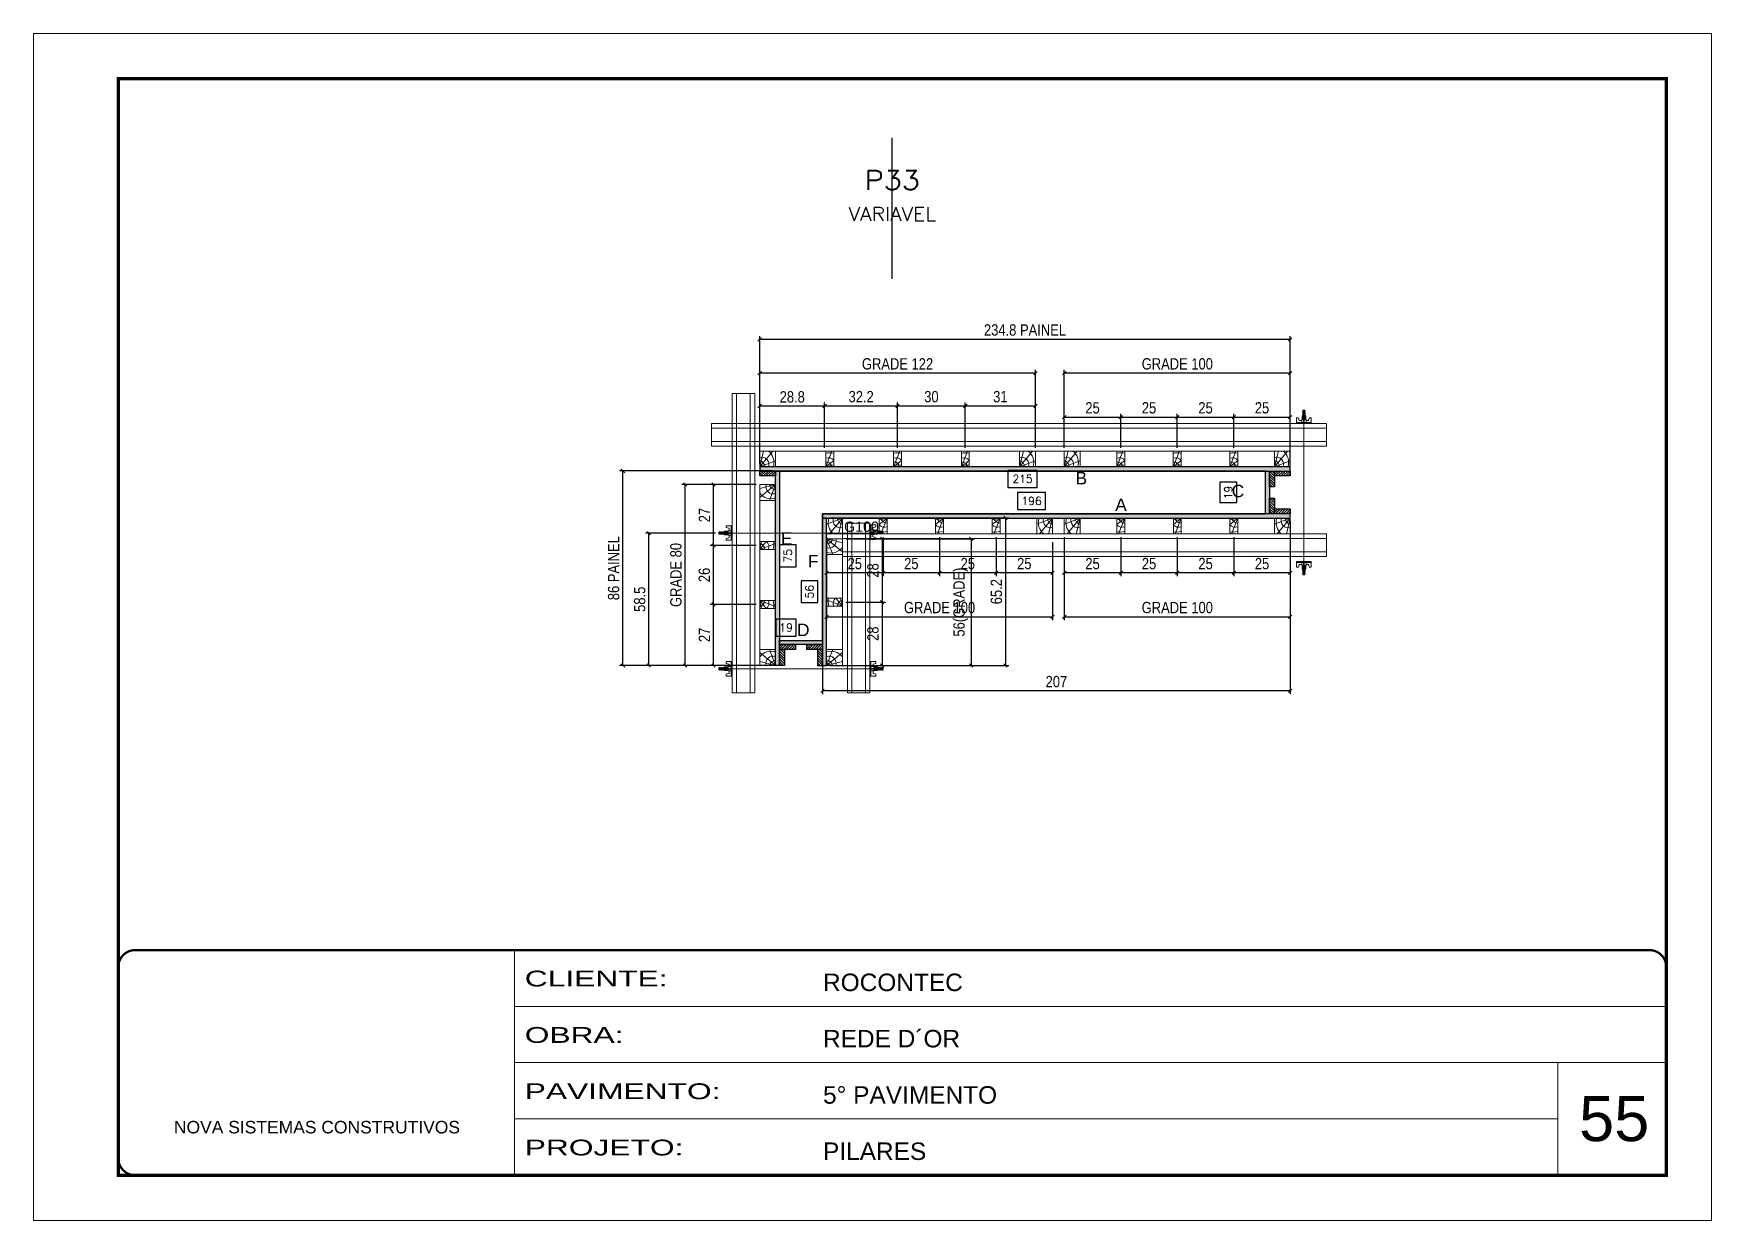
# Model space of a CAD drawing. Extents: x 28748 to 35002, y 14885 to 43501.
# Drawn here: x 31932 to 33417, y 27519 to 28569 of the extents above; entities that cross this region are included whole.
import ezdxf
from ezdxf.enums import TextEntityAlignment as Align

# ---------------------------------------------------------------- set-up
doc = ezdxf.new("R2010")
doc.units = 0
for name, pattern in [('CONTINUO', [0]), ('DASHED', [0.75, 0.5, -0.25]), ('HIDDEN', [0.375, 0.25, -0.125])]:
    doc.linetypes.add(name, pattern=pattern)
for name, color, linetype, lineweight in [('CARIMBO', 255, 'Continuous', 9), ('CONCRETO', 251, 'Continuous', 25), ('Folhas', 255, 'Continuous', 9), ('Hachura', 251, 'Continuous', 9), ('Madeira', 126, 'Continuous', 18), ('Perfil Metálico', 224, 'Continuous', 18), ('SARRAFO DE PRESSAO', 251, 'DASHED', 9), ('Texto Seção', 7, 'Continuous', 15)]:
    doc.layers.add(name, color=color, linetype=linetype, lineweight=lineweight)
for name, color, linetype in [('COTA', 241, 'Continuous'), ('MEIO_PONT', 93, 'Continuous'), ('Painéis', 200, 'Continuous'), ('SARRAFO', 251, 'Continuous'), ('Texto de Titulo', 7, 'Continuous'), ('Texto Qtd Sarr', 242, 'Continuous'), ('TEXTO_GERAL', 7, 'Continuous')]:
    doc.layers.add(name, color=color, linetype=linetype)
doc.styles.add('ARIAL', font='arial.ttf')
doc.styles.add('COTA TECNICA 2X', font='techl___.ttf', dxfattribs={"height": 10})
doc.styles.add('ROMANS', font='romans.shx')
doc.styles.add('SANSSERIF', font='sas_____.pfb')
doc.styles.add('Tecnologia', font='')
doc.styles.get('Tecnologia').set_extended_font_data('Forgotten Futurist')
doc.dimstyles.new('Cota Seção interna', dxfattribs={"dimtxt": 7, "dimasz": 6, "dimexe": 0.18, "dimexo": 2, "dimgap": -4, "dimtad": 3, "dimdec": 1, "dimlfac": 0.5, "dimzin": 12, "dimdsep": 46, "dimtxsty": 'ROMANS', "dimblk": 'ARCHTICK', "dimcen": 0.09, "dimse1": 1, "dimse2": 1, "dimsd1": 1, "dimsd2": 1, "dimclrd": 180, "dimclre": 5, "dimclrt": 1, "dimadec": 0, "dimazin": 3, "dimtfac": 1, "dimtdec": 1, "dimtofl": 0, "dimtmove": 0, "dimatfit": 3, "dimldrblk": 'ARCHTICK', "dimfxl": 1, "dimtolj": 1, "dimtzin": 0, "dimarcsym": 0})
doc.dimstyles.new('SECAO PILAR', dxfattribs={"dimtxt": 10, "dimasz": 3, "dimexe": 3, "dimexo": 3, "dimgap": 3, "dimtad": 1, "dimdec": 1, "dimlfac": 0.5, "dimzin": 12, "dimdsep": 46, "dimtxsty": 'COTA TECNICA 2X', "dimblk1": 'OBLIQUE', "dimblk2": 'OBLIQUE', "dimsah": 1, "dimcen": 0.9, "dimclrd": 256, "dimclre": 256, "dimclrt": 256, "dimadec": 1, "dimazin": 3, "dimtfac": 1, "dimtdec": 1, "dimtmove": 0, "dimatfit": 3, "dimfxl": 1, "dimtolj": 1, "dimtzin": 12, "dimarcsym": 0})

msp = doc.modelspace()

# ---------------------------------------------------------------- texts
at = {"layer": 'CARIMBO', "style": 'ARIAL'}
msp.add_text('55', height=40, dxfattribs=at).set_placement((33299.7, 27589.41))
at = {"layer": 'Texto Seção', "color": 0, "linetype": 'Continuous', "style": 'SANSSERIF'}
msp.add_text('G100', height=9, dxfattribs=at).set_placement((32649.24, 28133.02), align=Align.MIDDLE_LEFT)
at = {"layer": 'TEXTO_GERAL', "style": 'ARIAL'}
for s, p in [('B', (32859.16, 28175.93)), ('A', (32894.27, 28152.42)), ('C', (32997.78, 28164.59)), ('E', (32598.35, 28122.47)), ('F', (32621.87, 28102.47)), ('D', (32613.09, 28041.67))]:
    msp.add_text(s, height=11, dxfattribs=at).set_placement(p, align=Align.MIDDLE_CENTER)

# ---------------------------------------------------------------- blocks, each defined once
blk = doc.blocks.new('9999999999')
at = {"color": 30, "linetype": 'CONTINUO'}
for p, q in [((98564.6, 34230.2), (98564.6, 34429.4)), ((98564.6, 34379.6), (99584, 34379.6)), ((98564.6, 34329.8), (99488, 34329.8)), ((99584, 34329.8), (99488, 34329.8)), ((99488, 34329.8), (99488, 34230.2)), ((98564.6, 34280), (99488, 34280))]:
    blk.add_line(p, q, dxfattribs=at)
at = {"color": 30, "linetype": 'CONTINUO', "const_width": 2}
blk.add_lwpolyline([(99584, 34230.2), (99584, 34414.4, 0.414214), (99569, 34429.4), (98229, 34429.4, 0.414214), (98214, 34414.4), (98214, 34245.2, 0.414214), (98229, 34230.2), (99584, 34230.2)], format="xyb", dxfattribs=at)
at = {"layer": 'Folhas'}
blk.add_lwpolyline([(98139, 34190.2), (99624, 34190.2), (99624, 35240.2), (98139, 35240.2)], close=True, dxfattribs=at)
at = {"layer": 'Folhas', "color": 30, "const_width": 3}
blk.add_lwpolyline([(98214, 34230.2), (99584, 34230.2), (99584, 35200.2), (98214, 35200.2)], close=True, dxfattribs=at)
at = {"color": 7, "linetype": 'Continuous', "ltscale": 5, "style": 'ARIAL'}
for s, height, p in [('ROCONTEC', 15.48, (98837.7, 34393.1)), ('REDE D´OR', 15.48, (98837.7, 34343.3)), ('5° PAVIMENTO', 15.483, (98837.7, 34293.5)), ('NOVA SISTEMAS CONSTRUTIVOS', 11.059, (98263.2, 34267.2)), ('PILARES', 15.48, (98837.7, 34243.7))]:
    blk.add_text(s, height=height, dxfattribs=at).set_placement(p)
at = {"layer": 'Folhas', "color": 7, "style": 'Tecnologia', "width": 1.5}
for s, p in [('CLIENTE:', (98573.7, 34397.2)), ('OBRA:', (98573.7, 34347.3)), ('PAVIMENTO:', (98573.7, 34297.5)), ('PROJETO:', (98573.7, 34247.7))]:
    blk.add_text(s, height=14, dxfattribs=at).set_placement(p)
blk = doc.blocks.new('*D1179')
at = {"layer": 'COTA', "color": 180, "lineweight": -2, "transparency": 16777216}
for p, q in [((32996.7, 28172.3), (32981.7, 28172.3)), ((32981.7, 28172.3), (32981.7, 28154.3)), ((32996.7, 28154.3), (32996.7, 28172.3)), ((32981.7, 28154.3), (32996.7, 28154.3))]:
    blk.add_line(p, q, dxfattribs=at)
at = {"layer": 'Defpoints', "color": 0, "transparency": 16777216}
for p in [(33021.7, 28182.3), (33000.7, 28144.3), (33021.7, 28144.3)]:
    blk.add_point(p, dxfattribs=at)
at = {"layer": 'COTA', "color": 1, "transparency": 16777216, "insert": (32989.2, 28163.3), "char_height": 7, "attachment_point": 5, "rotation": 90, "style": 'ROMANS'}
blk.add_mtext('\\A1;19', dxfattribs=at)
blk = doc.blocks.new('_ArchTick')
at = {"color": 0, "linetype": 'ByBlock', "const_width": 0.15}
blk.add_lwpolyline([(-0.5, -0.5), (0.5, 0.5)], dxfattribs=at)
blk = doc.blocks.new('*D1180')
at = {"layer": 'COTA', "color": 180, "lineweight": -2, "transparency": 16777216}
for p, q in [((32606.8, 28051.3), (32588.8, 28051.3)), ((32588.8, 28051.3), (32588.8, 28036.3)), ((32606.8, 28036.3), (32606.8, 28051.3)), ((32588.8, 28036.3), (32606.8, 28036.3))]:
    blk.add_line(p, q, dxfattribs=at)
at = {"layer": 'Defpoints', "color": 0, "transparency": 16777216}
for p in [(32592.1, 28032.3), (32592.1, 28032.3), (32630.1, 28032.3)]:
    blk.add_point(p, dxfattribs=at)
at = {"layer": 'COTA', "color": 1, "transparency": 16777216, "insert": (32597.8, 28043.8), "char_height": 7, "attachment_point": 5, "style": 'ROMANS'}
blk.add_mtext('\\A1;19', dxfattribs=at)
blk = doc.blocks.new('*D2009')
at = {"layer": 'COTA', "color": 180, "lineweight": -2, "transparency": 16777216}
for p, q in [((32820.1, 28182.8), (32794.1, 28182.8)), ((32794.1, 28182.8), (32794.1, 28167.8)), ((32820.1, 28167.8), (32820.1, 28182.8)), ((32794.1, 28167.8), (32820.1, 28167.8))]:
    blk.add_line(p, q, dxfattribs=at)
at = {"layer": 'Defpoints', "color": 0, "transparency": 16777216}
for p in [(32592.1, 28182.3), (33022.1, 28182.3), (33022.1, 28163.8)]:
    blk.add_point(p, dxfattribs=at)
at = {"layer": 'COTA', "color": 1, "transparency": 16777216, "insert": (32807.1, 28175.3), "char_height": 7, "attachment_point": 5, "style": 'ROMANS'}
blk.add_mtext('\\A1;215', dxfattribs=at)
blk = doc.blocks.new('C')
at = {"layer": 'Hachura', "color": 0}
for p, q in [((0, 3.22), (0, -3.22)), ((0.45, 3.22), (0, 3.22)), ((0.46, 3.16), (0, 3.16)), ((0.46, 3.05), (0, 3.05)), ((0.46, 2.88), (0, 2.88)), ((0, 2.75), (0, -1.16)), ((0.46, 2.65), (0, 2.65)), ((0.46, 2.23), (0, 2.23)), ((0.46, 1.51), (0, 1.51)), ((0.39, 0.49), (0.17, 0.49)), ((0.45, -3.23), (0.45, 3.22)), ((0.45, 3.22), (2.58, 3.22)), ((1.74, 0.97), (0.45, 0.97)), ((1.45, 0.1), (0.45, 0.1)), ((1.35, 1.94), (1.35, 0.96)), ((2.58, 2.39), (1.47, 2.09)), ((1.74, -0.97), (1.74, 0.97)), ((1.74, 0.97), (1.74, 0.84)), ((1.74, 0.97), (1.74, 0.84)), ((1.74, 0.84), (3.35, 0.84)), ((3.35, 0.45), (1.74, 0.45)), ((2.58, 3.22), (2.58, 2.39)), ((3.32, 0.84), (3.32, -0.84)), ((3.35, 0.84), (3.35, -0.84)), ((3.68, 0.45), (3.35, 0.45)), ((3.84, -0.52), (3.35, 0.45)), ((3.35, 0.06), (3.67, -0.57)), ((3.68, 0.45), (4.16, -0.52)), ((3.72, 0.5), (4.25, -0.57)), ((4.37, -0.55), (3.83, 0.53)), ((4.15, 0.45), (3.93, 0.45)), ((4.42, -0.52), (3.93, 0.45)), ((4.15, 0.45), (4.26, 0.45)), ((4.26, 0.45), (4.74, -0.52)), ((4.3, 0.5), (4.83, -0.57)), ((4.95, -0.55), (4.41, 0.53)), ((4.51, 0.45), (4.84, 0.45)), ((5, -0.52), (4.51, 0.45)), ((4.84, 0.45), (5.32, -0.52)), ((4.88, 0.5), (5.41, -0.57)), ((5.53, -0.55), (4.99, 0.53)), ((5.58, -0.52), (5.09, 0.45)), ((5.42, 0.45), (5.09, 0.45)), ((5.58, -0.52), (5.09, 0.45)), ((5.42, 0.45), (5.74, -0.19)), ((5.46, 0.5), (5.74, -0.07)), ((5.74, 0.19), (5.57, 0.53)), ((5.74, 0.32), (5.68, 0.45)), ((5.68, 0.45), (5.74, 0.45)), ((5.74, 0.45), (5.9, 0.29)), ((5.74, 0.45), (5.74, -0.52)), ((5.9, -0.36), (5.9, 0.29)), ((0.45, 0), (0, 0)), ((0.46, -1.52), (0, -1.52)), ((0.46, -2.23), (0, -2.23)), ((0.46, -2.65), (0, -2.65)), ((0.46, -2.88), (0, -2.88)), ((0.46, -3.05), (0, -3.05)), ((0.46, -3.16), (0, -3.16)), ((0, -3.22), (2.57, -3.22)), ((0.08, -0.48), (0.29, -0.48)), ((0.29, -0.48), (0.4, -0.48)), ((0.45, 0), (0.45, -0.97)), ((0.45, -0.16), (1.45, -0.16)), ((0.45, -0.65), (0.45, -0.32)), ((0.45, -3.23), (0.45, -0.65)), ((0.45, -0.97), (1.74, -0.97)), ((1.35, -1.94), (1.35, -0.97)), ((2.58, -2.39), (1.47, -2.1)), ((3.35, -0.32), (1.74, -0.32)), ((3.35, -0.84), (1.74, -0.84)), ((2.58, -3.23), (2.58, -2.39)), ((3.35, -0.07), (3.58, -0.52)), ((3.35, -0.52), (3.58, -0.52)), ((3.84, -0.52), (4.16, -0.52)), ((4.42, -0.52), (4.74, -0.52)), ((4.63, -0.52), (4.74, -0.52)), ((5, -0.52), (5.32, -0.52)), ((5.58, -0.52), (5.74, -0.52)), ((5.74, -0.52), (5.9, -0.36)), ((5.74, -0.52), (5.74, -0.52))]:
    blk.add_line(p, q, dxfattribs=at)
for centre, radius, start, end in [((1.52, 1.94), 0.161, 104.74356, 180), ((1.44, -0.03), 0.129, 272.69497, 87.30503), ((3.81, 0.39), 0.143, 25.56881, 154.43119), ((4.39, 0.39), 0.143, 25.56881, 154.43119), ((4.97, 0.39), 0.143, 25.56881, 154.43119), ((5.55, 0.39), 0.143, 25.56881, 154.43119), ((0.17, -0.37), 0.174, 221.74404, 317.85924), ((1.52, -1.94), 0.161, 180, 255.25644), ((3.71, -0.4), 0.174, 222.14076, 318.25596), ((4.29, -0.4), 0.174, 222.14076, 318.25596), ((4.87, -0.4), 0.174, 222.14076, 318.25596), ((5.45, -0.4), 0.174, 222.14076, 318.25596), ((5.61, -0.4), 0.174, 317.85924, 318.25596)]:
    blk.add_arc(centre, radius, start, end, dxfattribs=at)
blk = doc.blocks.new('titulo1')
at = {"layer": 'Defpoints', "color": 252, "linetype": 'HIDDEN', "ltscale": 2}
blk.add_line((0, 0), (0, 125), dxfattribs=at)
at = {"layer": 'Defpoints', "style": 'ROMANS', "oblique": 15}
blk.add_attdef('FOLHA', text='', height=10, dxfattribs=at).set_placement((0, 15.6), align=Align.MIDDLE_CENTER)
at = {"layer": 'Texto Qtd Sarr', "color": 3, "style": 'ROMANS', "oblique": 15}
for tag, height, p in [('TITULO', 17, (0, 71.4)), ('SEÇÃO', 12, (0, 41.5))]:
    blk.add_attdef(tag, text='', height=height, dxfattribs=at).set_placement(p, align=Align.MIDDLE_CENTER)
blk = doc.blocks.new('_Oblique')
at = {"color": 0, "linetype": 'ByBlock', "lineweight": -2}
blk.add_line((-0.5, -0.5), (0.5, 0.5), dxfattribs=at)
blk = doc.blocks.new('*D1181')
at = {"layer": 'COTA', "lineweight": -2, "transparency": 16777216}
for p, q in [((32585.5, 28182.3), (32450.5, 28182.3)), ((32453.5, 28010.3), (32453.5, 28182.3)), ((32585.5, 28010.3), (32450.5, 28010.3))]:
    blk.add_line(p, q, dxfattribs=at)
at = {"layer": 'Defpoints', "color": 0, "transparency": 16777216}
for p in [(32453.5, 28182.3), (32588.5, 28182.3), (32588.5, 28010.3)]:
    blk.add_point(p, dxfattribs=at)
at = {"layer": 'COTA', "lineweight": -2, "transparency": 16777216, "xscale": 3, "yscale": 3, "zscale": 3}
for p, rotation in [((32453.5, 28182.3), 90), ((32453.5, 28010.3), 270)]:
    blk.add_blockref('_Oblique', p, dxfattribs=dict(at, rotation=rotation))
at = {"layer": 'COTA', "transparency": 16777216, "insert": (32445.3, 28096.3), "char_height": 10, "attachment_point": 5, "rotation": 90, "style": 'COTA TECNICA 2X'}
blk.add_mtext('\\A1;86 PAINEL', dxfattribs=at)
blk = doc.blocks.new('*D2010')
at = {"layer": 'COTA', "linetype": 'ByBlock', "lineweight": -2, "transparency": 16777216}
for p, q in [((32574.5, 28188.9), (32574.5, 28301.7)), ((33044.1, 28298.7), (32574.5, 28298.7)), ((33044.1, 28185.3), (33044.1, 28301.7))]:
    blk.add_line(p, q, dxfattribs=at)
at = {"layer": 'Defpoints', "color": 0, "linetype": 'ByBlock', "transparency": 16777216}
for p in [(32574.5, 28298.7), (32574.5, 28185.9), (33044.1, 28182.3)]:
    blk.add_point(p, dxfattribs=at)
at = {"layer": 'COTA', "linetype": 'ByBlock', "lineweight": -2, "transparency": 16777216, "xscale": 3, "yscale": 3, "zscale": 3, "rotation": 180}
blk.add_blockref('_Oblique', (32574.5, 28298.7), dxfattribs=at)
at = {"layer": 'COTA', "linetype": 'ByBlock', "lineweight": -2, "transparency": 16777216, "xscale": 3, "yscale": 3, "zscale": 3}
blk.add_blockref('_Oblique', (33044.1, 28298.7), dxfattribs=at)
at = {"layer": 'COTA', "linetype": 'ByBlock', "transparency": 16777216, "insert": (32809.3, 28307), "char_height": 10, "attachment_point": 5, "style": 'COTA TECNICA 2X'}
blk.add_mtext('\\A1;234.8 PAINEL', dxfattribs=at)
blk = doc.blocks.new('PONTALETE')
at = {"layer": 'Madeira'}
for q in [(2.71, 7), (7, 5.76), (7, 1.74)]:
    blk.add_line((0, 0), q, dxfattribs=at)
blk.add_lwpolyline([(0, 0), (7, 0), (7, 7), (0, 7)], close=True, dxfattribs=at)
for centre, radius, start, end in [((2.04, 0.06), 6.23, 37.28179, 109.09128), ((1.09, 0.9), 3.19, 343.60304, 109.98471), ((-0.21, -0.78), 3.09, 14.63219, 86.0383)]:
    blk.add_arc(centre, radius, start, end, dxfattribs=at)
blk = doc.blocks.new('MEIO PONTALETE')
at = {"layer": 'Madeira'}
for q in [(2.71, 7), (3.5, 2.88), (3.5, 0.87)]:
    blk.add_line((0, 0), q, dxfattribs=at)
blk.add_lwpolyline([(0, 0), (3.5, 0), (3.5, 7), (0, 7)], close=True, dxfattribs=at)
for centre, radius, start, end in [((2.04, 0.06), 6.23, 76.44987, 109.09128), ((1.09, 0.9), 3.19, 40.90626, 109.98471), ((-0.21, -0.78), 3.09, 14.63219, 86.0383)]:
    blk.add_arc(centre, radius, start, end, dxfattribs=at)
blk = doc.blocks.new('*D2011')
at = {"layer": 'COTA', "lineweight": -2, "transparency": 16777216}
for p, q in [((32574.5, 28202.9), (32574.5, 28242.8)), ((32574.5, 28239.8), (32632, 28239.8)), ((32632, 28202.8), (32632, 28242.8))]:
    blk.add_line(p, q, dxfattribs=at)
at = {"layer": 'Defpoints', "color": 0, "transparency": 16777216}
for p in [(32632, 28239.8), (32574.5, 28199.9), (32632, 28199.8)]:
    blk.add_point(p, dxfattribs=at)
at = {"layer": 'COTA', "lineweight": -2, "transparency": 16777216, "xscale": 3, "yscale": 3, "zscale": 3, "rotation": 180}
blk.add_blockref('_Oblique', (32574.5, 28239.8), dxfattribs=at)
at = {"layer": 'COTA', "lineweight": -2, "transparency": 16777216, "xscale": 3, "yscale": 3, "zscale": 3}
blk.add_blockref('_Oblique', (32632, 28239.8), dxfattribs=at)
at = {"layer": 'COTA', "transparency": 16777216, "insert": (32603.3, 28247.8), "char_height": 10, "attachment_point": 5, "style": 'COTA TECNICA 2X'}
blk.add_mtext('\\A1;28.8', dxfattribs=at)
blk = doc.blocks.new('*D1182')
at = {"layer": 'COTA', "lineweight": -2, "transparency": 16777216}
for p, q in [((32632, 28202.8), (32632, 28242.8)), ((32632, 28239.8), (32696.5, 28239.8)), ((32696.5, 28202.9), (32696.5, 28242.8))]:
    blk.add_line(p, q, dxfattribs=at)
at = {"layer": 'Defpoints', "color": 0, "transparency": 16777216}
for p in [(32696.5, 28239.8), (32632, 28199.8), (32696.5, 28199.9)]:
    blk.add_point(p, dxfattribs=at)
at = {"layer": 'COTA', "lineweight": -2, "transparency": 16777216, "xscale": 3, "yscale": 3, "zscale": 3, "rotation": 180}
blk.add_blockref('_Oblique', (32632, 28239.8), dxfattribs=at)
at = {"layer": 'COTA', "lineweight": -2, "transparency": 16777216, "xscale": 3, "yscale": 3, "zscale": 3}
blk.add_blockref('_Oblique', (32696.5, 28239.8), dxfattribs=at)
at = {"layer": 'COTA', "transparency": 16777216, "insert": (32664.3, 28248), "char_height": 10, "attachment_point": 5, "style": 'COTA TECNICA 2X'}
blk.add_mtext('\\A1;32.2', dxfattribs=at)
blk = doc.blocks.new('*D2012')
at = {"layer": 'COTA', "lineweight": -2, "transparency": 16777216}
for p, q in [((32696.5, 28202.9), (32696.5, 28242.8)), ((32696.5, 28239.8), (32756.5, 28239.8)), ((32756.5, 28202.9), (32756.5, 28242.8))]:
    blk.add_line(p, q, dxfattribs=at)
at = {"layer": 'Defpoints', "color": 0, "transparency": 16777216}
for p in [(32756.5, 28239.8), (32696.5, 28199.9), (32756.5, 28199.9)]:
    blk.add_point(p, dxfattribs=at)
at = {"layer": 'COTA', "lineweight": -2, "transparency": 16777216, "xscale": 3, "yscale": 3, "zscale": 3, "rotation": 180}
blk.add_blockref('_Oblique', (32696.5, 28239.8), dxfattribs=at)
at = {"layer": 'COTA', "lineweight": -2, "transparency": 16777216, "xscale": 3, "yscale": 3, "zscale": 3}
blk.add_blockref('_Oblique', (32756.5, 28239.8), dxfattribs=at)
at = {"layer": 'COTA', "transparency": 16777216, "insert": (32726.5, 28248), "char_height": 10, "attachment_point": 5, "style": 'COTA TECNICA 2X'}
blk.add_mtext('\\A1;30', dxfattribs=at)
blk = doc.blocks.new('*D2013')
at = {"layer": 'COTA', "lineweight": -2, "transparency": 16777216}
for p, q in [((32756.5, 28202.9), (32756.5, 28242.8)), ((32756.5, 28239.8), (32818.5, 28239.8)), ((32818.5, 28202.8), (32818.5, 28242.8))]:
    blk.add_line(p, q, dxfattribs=at)
at = {"layer": 'Defpoints', "color": 0, "transparency": 16777216}
for p in [(32818.5, 28239.8), (32756.5, 28199.9), (32818.5, 28199.8)]:
    blk.add_point(p, dxfattribs=at)
at = {"layer": 'COTA', "lineweight": -2, "transparency": 16777216, "xscale": 3, "yscale": 3, "zscale": 3, "rotation": 180}
blk.add_blockref('_Oblique', (32756.5, 28239.8), dxfattribs=at)
at = {"layer": 'COTA', "lineweight": -2, "transparency": 16777216, "xscale": 3, "yscale": 3, "zscale": 3}
blk.add_blockref('_Oblique', (32818.5, 28239.8), dxfattribs=at)
at = {"layer": 'COTA', "transparency": 16777216, "insert": (32787.5, 28248), "char_height": 10, "attachment_point": 5, "style": 'COTA TECNICA 2X'}
blk.add_mtext('\\A1;31', dxfattribs=at)
blk = doc.blocks.new('*D2014')
at = {"layer": 'COTA', "lineweight": -2, "transparency": 16777216}
for p, q in [((32574.5, 28202.9), (32574.5, 28271.9)), ((32818.5, 28268.9), (32574.5, 28268.9)), ((32818.5, 28202.9), (32818.5, 28271.9))]:
    blk.add_line(p, q, dxfattribs=at)
at = {"layer": 'Defpoints', "color": 0, "transparency": 16777216}
for p in [(32574.5, 28268.9), (32574.5, 28199.9), (32818.5, 28199.9)]:
    blk.add_point(p, dxfattribs=at)
at = {"layer": 'COTA', "lineweight": -2, "transparency": 16777216, "xscale": 3, "yscale": 3, "zscale": 3, "rotation": 180}
blk.add_blockref('_Oblique', (32574.5, 28268.9), dxfattribs=at)
at = {"layer": 'COTA', "lineweight": -2, "transparency": 16777216, "xscale": 3, "yscale": 3, "zscale": 3}
blk.add_blockref('_Oblique', (32818.5, 28268.9), dxfattribs=at)
at = {"layer": 'COTA', "transparency": 16777216, "insert": (32696.5, 28277), "char_height": 10, "attachment_point": 5, "style": 'COTA TECNICA 2X'}
blk.add_mtext('\\A1;GRADE 122', dxfattribs=at)
blk = doc.blocks.new('*D1183')
at = {"layer": 'COTA', "lineweight": -2, "transparency": 16777216}
for p, q in [((32844.1, 28202.9), (32844.1, 28271.9)), ((33044.1, 28268.9), (32844.1, 28268.9)), ((33044.1, 28202.9), (33044.1, 28271.9))]:
    blk.add_line(p, q, dxfattribs=at)
at = {"layer": 'Defpoints', "color": 0, "transparency": 16777216}
for p in [(32844.1, 28268.9), (32844.1, 28199.9), (33044.1, 28199.9)]:
    blk.add_point(p, dxfattribs=at)
at = {"layer": 'COTA', "lineweight": -2, "transparency": 16777216, "xscale": 3, "yscale": 3, "zscale": 3, "rotation": 180}
blk.add_blockref('_Oblique', (32844.1, 28268.9), dxfattribs=at)
at = {"layer": 'COTA', "lineweight": -2, "transparency": 16777216, "xscale": 3, "yscale": 3, "zscale": 3}
blk.add_blockref('_Oblique', (33044.1, 28268.9), dxfattribs=at)
at = {"layer": 'COTA', "transparency": 16777216, "insert": (32944.1, 28277), "char_height": 10, "attachment_point": 5, "style": 'COTA TECNICA 2X'}
blk.add_mtext('\\A1;GRADE 100', dxfattribs=at)
blk = doc.blocks.new('*D2015')
at = {"layer": 'COTA', "lineweight": -2, "transparency": 16777216}
for p, q in [((32944.1, 28202.9), (32944.1, 28233)), ((32944.1, 28230), (32994.1, 28230)), ((32994.1, 28202.9), (32994.1, 28233))]:
    blk.add_line(p, q, dxfattribs=at)
at = {"layer": 'Defpoints', "color": 0, "transparency": 16777216}
for p in [(32994.1, 28230), (32944.1, 28199.9), (32994.1, 28199.9)]:
    blk.add_point(p, dxfattribs=at)
at = {"layer": 'COTA', "lineweight": -2, "transparency": 16777216, "xscale": 3, "yscale": 3, "zscale": 3, "rotation": 180}
blk.add_blockref('_Oblique', (32944.1, 28230), dxfattribs=at)
at = {"layer": 'COTA', "lineweight": -2, "transparency": 16777216, "xscale": 3, "yscale": 3, "zscale": 3}
blk.add_blockref('_Oblique', (32994.1, 28230), dxfattribs=at)
at = {"layer": 'COTA', "transparency": 16777216, "insert": (32969.1, 28238.1), "char_height": 10, "attachment_point": 5, "style": 'COTA TECNICA 2X'}
blk.add_mtext('\\A1;25', dxfattribs=at)
blk = doc.blocks.new('*D2016')
at = {"layer": 'COTA', "lineweight": -2, "transparency": 16777216}
for p, q in [((32994.1, 28202.9), (32994.1, 28233)), ((32994.1, 28230), (33044.1, 28230)), ((33044.1, 28202.9), (33044.1, 28233))]:
    blk.add_line(p, q, dxfattribs=at)
at = {"layer": 'Defpoints', "color": 0, "transparency": 16777216}
for p in [(33044.1, 28230), (32994.1, 28199.9), (33044.1, 28199.9)]:
    blk.add_point(p, dxfattribs=at)
at = {"layer": 'COTA', "lineweight": -2, "transparency": 16777216, "xscale": 3, "yscale": 3, "zscale": 3, "rotation": 180}
blk.add_blockref('_Oblique', (32994.1, 28230), dxfattribs=at)
at = {"layer": 'COTA', "lineweight": -2, "transparency": 16777216, "xscale": 3, "yscale": 3, "zscale": 3}
blk.add_blockref('_Oblique', (33044.1, 28230), dxfattribs=at)
at = {"layer": 'COTA', "transparency": 16777216, "insert": (33019.1, 28238.1), "char_height": 10, "attachment_point": 5, "style": 'COTA TECNICA 2X'}
blk.add_mtext('\\A1;25', dxfattribs=at)
blk = doc.blocks.new('*D1184')
at = {"layer": 'COTA', "lineweight": -2, "transparency": 16777216}
for p, q in [((32844.1, 28202.9), (32844.1, 28233)), ((32844.1, 28230), (32894.1, 28230)), ((32894.1, 28202.9), (32894.1, 28233))]:
    blk.add_line(p, q, dxfattribs=at)
at = {"layer": 'Defpoints', "color": 0, "transparency": 16777216}
for p in [(32894.1, 28230), (32844.1, 28199.9), (32894.1, 28199.9)]:
    blk.add_point(p, dxfattribs=at)
at = {"layer": 'COTA', "lineweight": -2, "transparency": 16777216, "xscale": 3, "yscale": 3, "zscale": 3, "rotation": 180}
blk.add_blockref('_Oblique', (32844.1, 28230), dxfattribs=at)
at = {"layer": 'COTA', "lineweight": -2, "transparency": 16777216, "xscale": 3, "yscale": 3, "zscale": 3}
blk.add_blockref('_Oblique', (32894.1, 28230), dxfattribs=at)
at = {"layer": 'COTA', "transparency": 16777216, "insert": (32869.1, 28238.1), "char_height": 10, "attachment_point": 5, "style": 'COTA TECNICA 2X'}
blk.add_mtext('\\A1;25', dxfattribs=at)
blk = doc.blocks.new('*D2017')
at = {"layer": 'COTA', "lineweight": -2, "transparency": 16777216}
for p, q in [((32894.1, 28202.9), (32894.1, 28233)), ((32894.1, 28230), (32944.1, 28230)), ((32944.1, 28202.9), (32944.1, 28233))]:
    blk.add_line(p, q, dxfattribs=at)
at = {"layer": 'Defpoints', "color": 0, "transparency": 16777216}
for p in [(32944.1, 28230), (32894.1, 28199.9), (32944.1, 28199.9)]:
    blk.add_point(p, dxfattribs=at)
at = {"layer": 'COTA', "lineweight": -2, "transparency": 16777216, "xscale": 3, "yscale": 3, "zscale": 3, "rotation": 180}
blk.add_blockref('_Oblique', (32894.1, 28230), dxfattribs=at)
at = {"layer": 'COTA', "lineweight": -2, "transparency": 16777216, "xscale": 3, "yscale": 3, "zscale": 3}
blk.add_blockref('_Oblique', (32944.1, 28230), dxfattribs=at)
at = {"layer": 'COTA', "transparency": 16777216, "insert": (32919.1, 28238.1), "char_height": 10, "attachment_point": 5, "style": 'COTA TECNICA 2X'}
blk.add_mtext('\\A1;25', dxfattribs=at)
blk = doc.blocks.new('*D2018')
at = {"layer": 'COTA', "color": 180, "lineweight": -2, "transparency": 16777216}
for p, q in [((32827.6, 28163.3), (32802.6, 28163.3)), ((32802.6, 28163.3), (32802.6, 28148.3)), ((32827.6, 28148.3), (32827.6, 28163.3)), ((32802.6, 28148.3), (32827.6, 28148.3))]:
    blk.add_line(p, q, dxfattribs=at)
at = {"layer": 'Defpoints', "color": 0, "transparency": 16777216}
for p in [(32630.1, 28144.3), (32630.1, 28144.3), (33022.1, 28144.3)]:
    blk.add_point(p, dxfattribs=at)
at = {"layer": 'COTA', "color": 1, "transparency": 16777216, "insert": (32815.1, 28155.8), "char_height": 7, "attachment_point": 5, "style": 'ROMANS'}
blk.add_mtext('\\A1;196', dxfattribs=at)
blk = doc.blocks.new('*D1185')
at = {"layer": 'COTA', "lineweight": -2, "transparency": 16777216}
for p, q in [((32844.1, 28119.3), (32844.1, 28050.3)), ((33044.1, 28119.3), (33044.1, 28050.3)), ((32844.1, 28053.3), (33044.1, 28053.3))]:
    blk.add_line(p, q, dxfattribs=at)
at = {"layer": 'Defpoints', "color": 0, "transparency": 16777216}
for p in [(32844.1, 28122.3), (33044.1, 28122.3), (33044.1, 28053.3)]:
    blk.add_point(p, dxfattribs=at)
at = {"layer": 'COTA', "lineweight": -2, "transparency": 16777216, "xscale": 3, "yscale": 3, "zscale": 3, "rotation": 180}
blk.add_blockref('_Oblique', (32844.1, 28053.3), dxfattribs=at)
at = {"layer": 'COTA', "lineweight": -2, "transparency": 16777216, "xscale": 3, "yscale": 3, "zscale": 3}
blk.add_blockref('_Oblique', (33044.1, 28053.3), dxfattribs=at)
at = {"layer": 'COTA', "transparency": 16777216, "insert": (32944.1, 28061.4), "char_height": 10, "attachment_point": 5, "style": 'COTA TECNICA 2X'}
blk.add_mtext('\\A1;GRADE 100', dxfattribs=at)
blk = doc.blocks.new('*D2019')
at = {"layer": 'COTA', "lineweight": -2, "transparency": 16777216}
for p, q in [((32894.1, 28123.7), (32894.1, 28089.2)), ((32944.1, 28123.7), (32944.1, 28089.2)), ((32944.1, 28092.2), (32894.1, 28092.2))]:
    blk.add_line(p, q, dxfattribs=at)
at = {"layer": 'Defpoints', "color": 0, "transparency": 16777216}
for p in [(32894.1, 28126.7), (32944.1, 28126.7), (32894.1, 28092.2)]:
    blk.add_point(p, dxfattribs=at)
at = {"layer": 'COTA', "lineweight": -2, "transparency": 16777216, "xscale": 3, "yscale": 3, "zscale": 3, "rotation": 180}
blk.add_blockref('_Oblique', (32894.1, 28092.2), dxfattribs=at)
at = {"layer": 'COTA', "lineweight": -2, "transparency": 16777216, "xscale": 3, "yscale": 3, "zscale": 3}
blk.add_blockref('_Oblique', (32944.1, 28092.2), dxfattribs=at)
at = {"layer": 'COTA', "transparency": 16777216, "insert": (32919.1, 28100.3), "char_height": 10, "attachment_point": 5, "style": 'COTA TECNICA 2X'}
blk.add_mtext('\\A1;25', dxfattribs=at)
blk = doc.blocks.new('*D2020')
at = {"layer": 'COTA', "lineweight": -2, "transparency": 16777216}
for p, q in [((32844.1, 28123.7), (32844.1, 28089.2)), ((32894.1, 28123.7), (32894.1, 28089.2)), ((32894.1, 28092.2), (32844.1, 28092.2))]:
    blk.add_line(p, q, dxfattribs=at)
at = {"layer": 'Defpoints', "color": 0, "transparency": 16777216}
for p in [(32844.1, 28126.7), (32894.1, 28126.7), (32844.1, 28092.2)]:
    blk.add_point(p, dxfattribs=at)
at = {"layer": 'COTA', "lineweight": -2, "transparency": 16777216, "xscale": 3, "yscale": 3, "zscale": 3, "rotation": 180}
blk.add_blockref('_Oblique', (32844.1, 28092.2), dxfattribs=at)
at = {"layer": 'COTA', "lineweight": -2, "transparency": 16777216, "xscale": 3, "yscale": 3, "zscale": 3}
blk.add_blockref('_Oblique', (32894.1, 28092.2), dxfattribs=at)
at = {"layer": 'COTA', "transparency": 16777216, "insert": (32869.1, 28100.3), "char_height": 10, "attachment_point": 5, "style": 'COTA TECNICA 2X'}
blk.add_mtext('\\A1;25', dxfattribs=at)
blk = doc.blocks.new('*D1186')
at = {"layer": 'COTA', "lineweight": -2, "transparency": 16777216}
for p, q in [((32994.1, 28119.3), (32994.1, 28089.2)), ((33044.1, 28119.3), (33044.1, 28089.2)), ((33044.1, 28092.2), (32994.1, 28092.2))]:
    blk.add_line(p, q, dxfattribs=at)
at = {"layer": 'Defpoints', "color": 0, "transparency": 16777216}
for p in [(32994.1, 28122.3), (33044.1, 28122.3), (32994.1, 28092.2)]:
    blk.add_point(p, dxfattribs=at)
at = {"layer": 'COTA', "lineweight": -2, "transparency": 16777216, "xscale": 3, "yscale": 3, "zscale": 3, "rotation": 180}
blk.add_blockref('_Oblique', (32994.1, 28092.2), dxfattribs=at)
at = {"layer": 'COTA', "lineweight": -2, "transparency": 16777216, "xscale": 3, "yscale": 3, "zscale": 3}
blk.add_blockref('_Oblique', (33044.1, 28092.2), dxfattribs=at)
at = {"layer": 'COTA', "transparency": 16777216, "insert": (33019.1, 28100.3), "char_height": 10, "attachment_point": 5, "style": 'COTA TECNICA 2X'}
blk.add_mtext('\\A1;25', dxfattribs=at)
blk = doc.blocks.new('*D2021')
at = {"layer": 'COTA', "lineweight": -2, "transparency": 16777216}
for p, q in [((32944.1, 28123.7), (32944.1, 28089.2)), ((32994.1, 28123.7), (32994.1, 28089.2)), ((32994.1, 28092.2), (32944.1, 28092.2))]:
    blk.add_line(p, q, dxfattribs=at)
at = {"layer": 'Defpoints', "color": 0, "transparency": 16777216}
for p in [(32944.1, 28126.7), (32994.1, 28126.7), (32944.1, 28092.2)]:
    blk.add_point(p, dxfattribs=at)
at = {"layer": 'COTA', "lineweight": -2, "transparency": 16777216, "xscale": 3, "yscale": 3, "zscale": 3, "rotation": 180}
blk.add_blockref('_Oblique', (32944.1, 28092.2), dxfattribs=at)
at = {"layer": 'COTA', "lineweight": -2, "transparency": 16777216, "xscale": 3, "yscale": 3, "zscale": 3}
blk.add_blockref('_Oblique', (32994.1, 28092.2), dxfattribs=at)
at = {"layer": 'COTA', "transparency": 16777216, "insert": (32969.1, 28100.3), "char_height": 10, "attachment_point": 5, "style": 'COTA TECNICA 2X'}
blk.add_mtext('\\A1;25', dxfattribs=at)
blk = doc.blocks.new('*D1187')
at = {"layer": 'COTA', "lineweight": -2, "transparency": 16777216}
for p, q in [((32571.5, 28170.3), (32505.5, 28170.3)), ((32508.5, 28010.3), (32508.5, 28170.3)), ((32571.5, 28010.3), (32505.5, 28010.3))]:
    blk.add_line(p, q, dxfattribs=at)
at = {"layer": 'Defpoints', "color": 0, "transparency": 16777216}
for p in [(32508.5, 28170.3), (32574.5, 28170.3), (32574.5, 28010.3)]:
    blk.add_point(p, dxfattribs=at)
at = {"layer": 'COTA', "lineweight": -2, "transparency": 16777216, "xscale": 3, "yscale": 3, "zscale": 3}
for p, rotation in [((32508.5, 28170.3), 90), ((32508.5, 28010.3), 270)]:
    blk.add_blockref('_Oblique', p, dxfattribs=dict(at, rotation=rotation))
at = {"layer": 'COTA', "transparency": 16777216, "insert": (32500.4, 28090.3), "char_height": 10, "attachment_point": 5, "rotation": 90, "style": 'COTA TECNICA 2X'}
blk.add_mtext('\\A1;GRADE 80', dxfattribs=at)
blk = doc.blocks.new('*D1188')
at = {"layer": 'COTA', "lineweight": -2, "transparency": 16777216}
for p, q in [((32571.5, 28170.3), (32530.6, 28170.3)), ((32533.6, 28116.3), (32533.6, 28170.3)), ((32571.5, 28116.3), (32530.6, 28116.3))]:
    blk.add_line(p, q, dxfattribs=at)
at = {"layer": 'Defpoints', "color": 0, "transparency": 16777216}
for p in [(32533.6, 28170.3), (32574.5, 28170.3), (32574.5, 28116.3)]:
    blk.add_point(p, dxfattribs=at)
at = {"layer": 'COTA', "lineweight": -2, "transparency": 16777216, "xscale": 3, "yscale": 3, "zscale": 3}
for p, rotation in [((32533.6, 28170.3), 90), ((32533.6, 28116.3), 270)]:
    blk.add_blockref('_Oblique', p, dxfattribs=dict(at, rotation=rotation))
at = {"layer": 'COTA', "transparency": 16777216, "insert": (32525.6, 28143.3), "char_height": 10, "attachment_point": 5, "rotation": 90, "style": 'COTA TECNICA 2X'}
blk.add_mtext('\\A1;27', dxfattribs=at)
blk = doc.blocks.new('*D1189')
at = {"layer": 'COTA', "lineweight": -2, "transparency": 16777216}
for p, q in [((32571.5, 28064.3), (32530.6, 28064.3)), ((32533.6, 28010.3), (32533.6, 28064.3)), ((32571.5, 28010.3), (32530.6, 28010.3))]:
    blk.add_line(p, q, dxfattribs=at)
at = {"layer": 'Defpoints', "color": 0, "transparency": 16777216}
for p in [(32533.6, 28064.3), (32574.5, 28064.3), (32574.5, 28010.3)]:
    blk.add_point(p, dxfattribs=at)
at = {"layer": 'COTA', "lineweight": -2, "transparency": 16777216, "xscale": 3, "yscale": 3, "zscale": 3}
for p, rotation in [((32533.6, 28064.3), 90), ((32533.6, 28010.3), 270)]:
    blk.add_blockref('_Oblique', p, dxfattribs=dict(at, rotation=rotation))
at = {"layer": 'COTA', "transparency": 16777216, "insert": (32525.6, 28037.3), "char_height": 10, "attachment_point": 5, "rotation": 90, "style": 'COTA TECNICA 2X'}
blk.add_mtext('\\A1;27', dxfattribs=at)
blk = doc.blocks.new('*D1064')
at = {"layer": 'COTA', "lineweight": -2, "transparency": 16777216}
for p, q in [((32571.5, 28116.3), (32530.6, 28116.3)), ((32533.6, 28064.3), (32533.6, 28116.3)), ((32571.5, 28064.3), (32530.6, 28064.3))]:
    blk.add_line(p, q, dxfattribs=at)
at = {"layer": 'Defpoints', "color": 0, "transparency": 16777216}
for p in [(32533.6, 28116.3), (32574.5, 28116.3), (32574.5, 28064.3)]:
    blk.add_point(p, dxfattribs=at)
at = {"layer": 'COTA', "lineweight": -2, "transparency": 16777216, "xscale": 3, "yscale": 3, "zscale": 3}
for p, rotation in [((32533.6, 28116.3), 90), ((32533.6, 28064.3), 270)]:
    blk.add_blockref('_Oblique', p, dxfattribs=dict(at, rotation=rotation))
at = {"layer": 'COTA', "transparency": 16777216, "insert": (32525.5, 28090.3), "char_height": 10, "attachment_point": 5, "rotation": 90, "style": 'COTA TECNICA 2X'}
blk.add_mtext('\\A1;26', dxfattribs=at)
blk = doc.blocks.new('*D1065')
at = {"layer": 'COTA', "lineweight": -2, "transparency": 16777216}
for p, q in [((32650.7, 28122.3), (32764.6, 28122.3)), ((32761.6, 28122.3), (32761.6, 28010.3)), ((32650.7, 28010.3), (32764.6, 28010.3))]:
    blk.add_line(p, q, dxfattribs=at)
at = {"layer": 'Defpoints', "color": 0, "transparency": 16777216}
for p in [(32647.7, 28122.3), (32647.7, 28010.3), (32761.6, 28010.3)]:
    blk.add_point(p, dxfattribs=at)
at = {"layer": 'COTA', "lineweight": -2, "transparency": 16777216, "xscale": 3, "yscale": 3, "zscale": 3}
for p, rotation in [((32761.6, 28122.3), 90), ((32761.6, 28010.3), 270)]:
    blk.add_blockref('_Oblique', p, dxfattribs=dict(at, rotation=rotation))
at = {"layer": 'COTA', "transparency": 16777216, "insert": (32752.4, 28066.3), "char_height": 10, "attachment_point": 5, "rotation": 90, "style": 'COTA TECNICA 2X'}
blk.add_mtext('\\A1;56(GRADE)', dxfattribs=at)
blk = doc.blocks.new('*D1066')
at = {"layer": 'COTA', "lineweight": -2, "transparency": 16777216}
for p, q in [((32650.7, 28066.3), (32685.9, 28066.3)), ((32682.9, 28066.3), (32682.9, 28010.3)), ((32650.7, 28010.3), (32685.9, 28010.3))]:
    blk.add_line(p, q, dxfattribs=at)
at = {"layer": 'Defpoints', "color": 0, "transparency": 16777216}
for p in [(32647.7, 28066.3), (32647.7, 28010.3), (32682.9, 28010.3)]:
    blk.add_point(p, dxfattribs=at)
at = {"layer": 'COTA', "lineweight": -2, "transparency": 16777216, "xscale": 3, "yscale": 3, "zscale": 3}
for p, rotation in [((32682.9, 28066.3), 90), ((32682.9, 28010.3), 270)]:
    blk.add_blockref('_Oblique', p, dxfattribs=dict(at, rotation=rotation))
at = {"layer": 'COTA', "transparency": 16777216, "insert": (32674.8, 28038.3), "char_height": 10, "attachment_point": 5, "rotation": 90, "style": 'COTA TECNICA 2X'}
blk.add_mtext('\\A1;28', dxfattribs=at)
blk = doc.blocks.new('*D1067')
at = {"layer": 'COTA', "lineweight": -2, "transparency": 16777216}
for p, q in [((32650.7, 28122.3), (32685.9, 28122.3)), ((32682.9, 28122.3), (32682.9, 28066.3)), ((32650.7, 28066.3), (32685.9, 28066.3))]:
    blk.add_line(p, q, dxfattribs=at)
at = {"layer": 'Defpoints', "color": 0, "transparency": 16777216}
for p in [(32647.7, 28122.3), (32647.7, 28066.3), (32682.9, 28066.3)]:
    blk.add_point(p, dxfattribs=at)
at = {"layer": 'COTA', "lineweight": -2, "transparency": 16777216, "xscale": 3, "yscale": 3, "zscale": 3}
for p, rotation in [((32682.9, 28122.3), 90), ((32682.9, 28066.3), 270)]:
    blk.add_blockref('_Oblique', p, dxfattribs=dict(at, rotation=rotation))
at = {"layer": 'COTA', "transparency": 16777216, "insert": (32674.8, 28094.3), "char_height": 10, "attachment_point": 5, "rotation": 90, "style": 'COTA TECNICA 2X'}
blk.add_mtext('\\A1;28', dxfattribs=at)
blk = doc.blocks.new('*D1949')
at = {"layer": 'COTA', "lineweight": -2, "transparency": 16777216}
for p, q in [((32535.3, 28127.3), (32473.4, 28127.3)), ((32476.4, 28010.3), (32476.4, 28127.3)), ((32571.5, 28010.3), (32473.4, 28010.3))]:
    blk.add_line(p, q, dxfattribs=at)
at = {"layer": 'Defpoints', "color": 0, "transparency": 16777216}
for p in [(32476.4, 28127.3), (32538.3, 28127.3), (32574.5, 28010.3)]:
    blk.add_point(p, dxfattribs=at)
at = {"layer": 'COTA', "lineweight": -2, "transparency": 16777216, "xscale": 3, "yscale": 3, "zscale": 3}
for p, rotation in [((32476.4, 28127.3), 90), ((32476.4, 28010.3), 270)]:
    blk.add_blockref('_Oblique', p, dxfattribs=dict(at, rotation=rotation))
at = {"layer": 'COTA', "transparency": 16777216, "insert": (32468.3, 28068.8), "char_height": 10, "attachment_point": 5, "rotation": 90, "style": 'COTA TECNICA 2X'}
blk.add_mtext('\\A1;58.5', dxfattribs=at)
blk = doc.blocks.new('*D1068')
at = {"layer": 'COTA', "color": 180, "lineweight": -2, "transparency": 16777216}
for p, q in [((32626.1, 28085.1), (32611.1, 28085.1)), ((32611.1, 28085.1), (32611.1, 28065.8)), ((32626.1, 28065.8), (32626.1, 28085.1)), ((32611.1, 28065.8), (32626.1, 28065.8))]:
    blk.add_line(p, q, dxfattribs=at)
at = {"layer": 'Defpoints', "color": 0, "transparency": 16777216}
for p in [(32630.1, 28144.3), (32630.1, 28032.3), (32630.1, 28032.3)]:
    blk.add_point(p, dxfattribs=at)
at = {"layer": 'COTA', "color": 1, "transparency": 16777216, "insert": (32618.6, 28075.5), "char_height": 7, "attachment_point": 5, "rotation": 90, "style": 'ROMANS'}
blk.add_mtext('\\A1;56', dxfattribs=at)
blk = doc.blocks.new('*D1069')
at = {"layer": 'COTA', "color": 180, "lineweight": -2, "transparency": 16777216}
for p, q in [((32606.9, 28116.9), (32591.9, 28116.9)), ((32591.9, 28116.9), (32591.9, 28097.6)), ((32606.9, 28097.6), (32606.9, 28116.9)), ((32591.9, 28097.6), (32606.9, 28097.6))]:
    blk.add_line(p, q, dxfattribs=at)
at = {"layer": 'Defpoints', "color": 0, "transparency": 16777216}
for p in [(32592.1, 28182.3), (32592.1, 28032.3), (32610.9, 28032.3)]:
    blk.add_point(p, dxfattribs=at)
at = {"layer": 'COTA', "color": 1, "transparency": 16777216, "insert": (32599.4, 28107.3), "char_height": 7, "attachment_point": 5, "rotation": 90, "style": 'ROMANS'}
blk.add_mtext('\\A1;75', dxfattribs=at)
blk = doc.blocks.new('*D1950')
at = {"layer": 'COTA', "linetype": 'ByBlock', "lineweight": -2, "transparency": 16777216}
for p, q in [((32630.1, 28137.7), (32630.1, 27984.8)), ((33044.1, 28137.7), (33044.1, 27984.8)), ((33044.1, 27987.8), (32630.1, 27987.8))]:
    blk.add_line(p, q, dxfattribs=at)
at = {"layer": 'Defpoints', "color": 0, "linetype": 'ByBlock', "transparency": 16777216}
for p in [(32630.1, 28140.7), (33044.1, 28140.7), (32630.1, 27987.8)]:
    blk.add_point(p, dxfattribs=at)
at = {"layer": 'COTA', "linetype": 'ByBlock', "lineweight": -2, "transparency": 16777216, "xscale": 3, "yscale": 3, "zscale": 3, "rotation": 180}
blk.add_blockref('_Oblique', (32630.1, 27987.8), dxfattribs=at)
at = {"layer": 'COTA', "linetype": 'ByBlock', "lineweight": -2, "transparency": 16777216, "xscale": 3, "yscale": 3, "zscale": 3}
blk.add_blockref('_Oblique', (33044.1, 27987.8), dxfattribs=at)
at = {"layer": 'COTA', "linetype": 'ByBlock', "transparency": 16777216, "insert": (32837.1, 27995.9), "char_height": 10, "attachment_point": 5, "style": 'COTA TECNICA 2X'}
blk.add_mtext('\\A1;207', dxfattribs=at)
blk = doc.blocks.new('*D1951')
at = {"layer": 'COTA', "lineweight": -2, "transparency": 16777216}
for p, q in [((32636.7, 28140.7), (32795.1, 28140.7)), ((32792.1, 28140.7), (32792.1, 28010.3)), ((32636.7, 28010.3), (32795.1, 28010.3))]:
    blk.add_line(p, q, dxfattribs=at)
at = {"layer": 'Defpoints', "color": 0, "transparency": 16777216}
for p in [(32633.7, 28140.7), (32633.7, 28010.3), (32792.1, 28010.3)]:
    blk.add_point(p, dxfattribs=at)
at = {"layer": 'COTA', "lineweight": -2, "transparency": 16777216, "xscale": 3, "yscale": 3, "zscale": 3}
for p, rotation in [((32792.1, 28140.7), 90), ((32792.1, 28010.3), 270)]:
    blk.add_blockref('_Oblique', p, dxfattribs=dict(at, rotation=rotation))
at = {"layer": 'COTA', "transparency": 16777216, "insert": (32784, 28075.5), "char_height": 10, "attachment_point": 5, "rotation": 90, "style": 'COTA TECNICA 2X'}
blk.add_mtext('\\A1;65.2', dxfattribs=at)
blk = doc.blocks.new('*D1215')
at = {"layer": 'COTA', "lineweight": -2, "transparency": 16777216}
for p, q in [((32633.7, 28119.3), (32633.7, 28050.3)), ((32833.7, 28119.3), (32833.7, 28050.3)), ((32633.7, 28053.3), (32833.7, 28053.3))]:
    blk.add_line(p, q, dxfattribs=at)
at = {"layer": 'Defpoints', "color": 0, "transparency": 16777216}
for p in [(32633.7, 28122.3), (32833.7, 28122.3), (32833.7, 28053.3)]:
    blk.add_point(p, dxfattribs=at)
at = {"layer": 'COTA', "lineweight": -2, "transparency": 16777216, "xscale": 3, "yscale": 3, "zscale": 3, "rotation": 180}
blk.add_blockref('_Oblique', (32633.7, 28053.3), dxfattribs=at)
at = {"layer": 'COTA', "lineweight": -2, "transparency": 16777216, "xscale": 3, "yscale": 3, "zscale": 3}
blk.add_blockref('_Oblique', (32833.7, 28053.3), dxfattribs=at)
at = {"layer": 'COTA', "transparency": 16777216, "insert": (32733.7, 28061.4), "char_height": 10, "attachment_point": 5, "style": 'COTA TECNICA 2X'}
blk.add_mtext('\\A1;GRADE 100', dxfattribs=at)
blk = doc.blocks.new('*D2027')
at = {"layer": 'COTA', "lineweight": -2, "transparency": 16777216}
for p, q in [((32683.7, 28123.7), (32683.7, 28089.2)), ((32733.7, 28123.7), (32733.7, 28089.2)), ((32733.7, 28092.2), (32683.7, 28092.2))]:
    blk.add_line(p, q, dxfattribs=at)
at = {"layer": 'Defpoints', "color": 0, "transparency": 16777216}
for p in [(32683.7, 28126.7), (32733.7, 28126.7), (32683.7, 28092.2)]:
    blk.add_point(p, dxfattribs=at)
at = {"layer": 'COTA', "lineweight": -2, "transparency": 16777216, "xscale": 3, "yscale": 3, "zscale": 3, "rotation": 180}
blk.add_blockref('_Oblique', (32683.7, 28092.2), dxfattribs=at)
at = {"layer": 'COTA', "lineweight": -2, "transparency": 16777216, "xscale": 3, "yscale": 3, "zscale": 3}
blk.add_blockref('_Oblique', (32733.7, 28092.2), dxfattribs=at)
at = {"layer": 'COTA', "transparency": 16777216, "insert": (32708.7, 28100.3), "char_height": 10, "attachment_point": 5, "style": 'COTA TECNICA 2X'}
blk.add_mtext('\\A1;25', dxfattribs=at)
blk = doc.blocks.new('*D2028')
at = {"layer": 'COTA', "lineweight": -2, "transparency": 16777216}
for p, q in [((32633.7, 28123.7), (32633.7, 28089.2)), ((32683.7, 28123.7), (32683.7, 28089.2)), ((32683.7, 28092.2), (32633.7, 28092.2))]:
    blk.add_line(p, q, dxfattribs=at)
at = {"layer": 'Defpoints', "color": 0, "transparency": 16777216}
for p in [(32633.7, 28126.7), (32683.7, 28126.7), (32633.7, 28092.2)]:
    blk.add_point(p, dxfattribs=at)
at = {"layer": 'COTA', "lineweight": -2, "transparency": 16777216, "xscale": 3, "yscale": 3, "zscale": 3, "rotation": 180}
blk.add_blockref('_Oblique', (32633.7, 28092.2), dxfattribs=at)
at = {"layer": 'COTA', "lineweight": -2, "transparency": 16777216, "xscale": 3, "yscale": 3, "zscale": 3}
blk.add_blockref('_Oblique', (32683.7, 28092.2), dxfattribs=at)
at = {"layer": 'COTA', "transparency": 16777216, "insert": (32658.7, 28100.3), "char_height": 10, "attachment_point": 5, "style": 'COTA TECNICA 2X'}
blk.add_mtext('\\A1;25', dxfattribs=at)
blk = doc.blocks.new('*D1216')
at = {"layer": 'COTA', "lineweight": -2, "transparency": 16777216}
for p, q in [((32783.7, 28119.3), (32783.7, 28089.2)), ((32833.7, 28119.3), (32833.7, 28089.2)), ((32833.7, 28092.2), (32783.7, 28092.2))]:
    blk.add_line(p, q, dxfattribs=at)
at = {"layer": 'Defpoints', "color": 0, "transparency": 16777216}
for p in [(32783.7, 28122.3), (32833.7, 28122.3), (32783.7, 28092.2)]:
    blk.add_point(p, dxfattribs=at)
at = {"layer": 'COTA', "lineweight": -2, "transparency": 16777216, "xscale": 3, "yscale": 3, "zscale": 3, "rotation": 180}
blk.add_blockref('_Oblique', (32783.7, 28092.2), dxfattribs=at)
at = {"layer": 'COTA', "lineweight": -2, "transparency": 16777216, "xscale": 3, "yscale": 3, "zscale": 3}
blk.add_blockref('_Oblique', (32833.7, 28092.2), dxfattribs=at)
at = {"layer": 'COTA', "transparency": 16777216, "insert": (32808.7, 28100.3), "char_height": 10, "attachment_point": 5, "style": 'COTA TECNICA 2X'}
blk.add_mtext('\\A1;25', dxfattribs=at)
blk = doc.blocks.new('*D2029')
at = {"layer": 'COTA', "lineweight": -2, "transparency": 16777216}
for p, q in [((32733.7, 28123.7), (32733.7, 28089.2)), ((32783.7, 28123.7), (32783.7, 28089.2)), ((32783.7, 28092.2), (32733.7, 28092.2))]:
    blk.add_line(p, q, dxfattribs=at)
at = {"layer": 'Defpoints', "color": 0, "transparency": 16777216}
for p in [(32733.7, 28126.7), (32783.7, 28126.7), (32733.7, 28092.2)]:
    blk.add_point(p, dxfattribs=at)
at = {"layer": 'COTA', "lineweight": -2, "transparency": 16777216, "xscale": 3, "yscale": 3, "zscale": 3, "rotation": 180}
blk.add_blockref('_Oblique', (32733.7, 28092.2), dxfattribs=at)
at = {"layer": 'COTA', "lineweight": -2, "transparency": 16777216, "xscale": 3, "yscale": 3, "zscale": 3}
blk.add_blockref('_Oblique', (32783.7, 28092.2), dxfattribs=at)
at = {"layer": 'COTA', "transparency": 16777216, "insert": (32758.7, 28100.3), "char_height": 10, "attachment_point": 5, "style": 'COTA TECNICA 2X'}
blk.add_mtext('\\A1;25', dxfattribs=at)

# ---------------------------------------------------------------- dimensions: what is measured, and where the dimension line sits
at = {"layer": 'COTA', "linetype": 'ByBlock'}
dim = msp.add_linear_dim(base=(32574.5, 28298.72), p1=(33044.1, 28182.27), p2=(32574.5, 28185.87), angle=180, text='<> PAINEL', dimstyle='SECAO PILAR', override={"dimtmove": 1}, dxfattribs=at)
dim.commit()
dim.dimension.update_dxf_attribs({"geometry": '*D2010', "text_midpoint": (32809.3, 28306.96)})
at = {"layer": 'COTA'}
for base, p1, p2, angle, text, picture, middle in [((32574.5, 28268.87), (32818.5, 28199.87), (32574.5, 28199.87), 180, 'GRADE <>', '*D2014', (32696.5, 28276.97)), ((32844.05, 28268.87), (33044.05, 28199.87), (32844.05, 28199.87), 180, 'GRADE <>', '*D1183', (32944.05, 28276.97)), ((32453.46, 28182.27), (32588.5, 28010.27), (32588.54, 28182.27), 90, '<> PAINEL', '*D1181', (32445.34, 28096.27)), ((32508.51, 28170.27), (32574.5, 28010.27), (32574.5, 28170.27), 90, 'GRADE <>', '*D1187', (32500.38, 28090.27))]:
    dim = msp.add_linear_dim(base=base, p1=p1, p2=p2, angle=angle, text=text, dimstyle='SECAO PILAR', dxfattribs=at)
    dim.commit()
    dim.dimension.update_dxf_attribs({"geometry": picture, "text_midpoint": middle})
for base, p1, p2, angle, picture, middle in [((32632.03, 28239.75), (32574.5, 28199.87), (32632.03, 28199.79), 180, '*D2011', (32603.27, 28247.85)), ((32696.5, 28239.75), (32632.03, 28199.79), (32696.5, 28199.87), 180, '*D1182', (32664.27, 28247.97)), ((32756.5, 28239.75), (32696.5, 28199.87), (32756.5, 28199.87), 180, '*D2012', (32726.5, 28247.97)), ((32818.5, 28239.75), (32756.5, 28199.87), (32818.5, 28199.79), 180, '*D2013', (32787.5, 28247.97)), ((32894.05, 28229.98), (32844.05, 28199.87), (32894.05, 28199.87), 180, '*D1184', (32869.05, 28238.09)), ((32944.05, 28229.98), (32894.05, 28199.87), (32944.05, 28199.87), 180, '*D2017', (32919.05, 28238.09)), ((32994.05, 28229.98), (32944.05, 28199.87), (32994.05, 28199.87), 180, '*D2015', (32969.05, 28238.09)), ((33044.05, 28229.98), (32994.05, 28199.87), (33044.05, 28199.87), 180, '*D2016', (33019.05, 28238.09)), ((32533.63, 28170.27), (32574.5, 28116.27), (32574.5, 28170.27), 90, '*D1188', (32525.55, 28143.27)), ((32792.11, 28010.27), (32633.7, 28140.67), (32633.7, 28010.27), 90, '*D1951', (32784, 28075.47)), ((32476.42, 28127.33), (32574.5, 28010.27), (32538.26, 28127.33), 90, '*D1949', (32468.29, 28068.8)), ((32533.63, 28116.27), (32574.5, 28064.27), (32574.5, 28116.27), 90, '*D1064', (32525.52, 28090.27)), ((32682.87, 28066.27), (32647.7, 28122.27), (32647.7, 28066.27), 270, '*D1067', (32674.78, 28094.27)), ((32682.87, 28010.27), (32647.7, 28066.27), (32647.7, 28010.27), 270, '*D1066', (32674.78, 28038.27)), ((32533.63, 28064.27), (32574.5, 28010.27), (32574.5, 28064.27), 90, '*D1189', (32525.55, 28037.27))]:
    dim = msp.add_linear_dim(base=base, p1=p1, p2=p2, angle=angle, dimstyle='SECAO PILAR', dxfattribs=at)
    dim.commit()
    dim.dimension.update_dxf_attribs({"geometry": picture, "text_midpoint": middle})
for base, p1, p2, angle, picture, middle in [((32610.91, 28032.27), (32592.1, 28182.27), (32592.1, 28032.27), 90, '*D1069', (32610.91, 28107.27)), ((33000.69, 28144.27), (33021.7, 28182.27), (33021.7, 28144.27), 270, '*D1179', (33000.69, 28163.27)), ((32630.1, 28144.27), (33022.1, 28144.27), (32630.1, 28144.27), 180, '*D2018', (32815.1, 28144.27)), ((32630.1, 28032.27), (32630.1, 28144.27), (32630.1, 28032.27), 90, '*D1068', (32630.1, 28075.47)), ((32592.1, 28032.27), (32630.1, 28032.27), (32592.1, 28032.27), 180, '*D1180', (32597.76, 28032.27))]:
    dim = msp.add_linear_dim(base=base, p1=p1, p2=p2, angle=angle, dimstyle='Cota Seção interna', dxfattribs=at)
    dim.commit()
    dim.dimension.update_dxf_attribs({"geometry": picture, "text_midpoint": middle, "dimtype": 160})
for base, p1, p2, dimstyle, picture, middle in [((33022.1, 28163.78), (32592.1, 28182.27), (33022.1, 28182.27), 'Cota Seção interna', '*D2009', (32807.1, 28175.28)), ((32633.7, 28092.16), (32683.7, 28126.67), (32633.7, 28126.67), 'SECAO PILAR', '*D2028', (32658.7, 28100.27)), ((32683.7, 28092.16), (32733.7, 28126.67), (32683.7, 28126.67), 'SECAO PILAR', '*D2027', (32708.7, 28100.27)), ((32733.7, 28092.16), (32783.7, 28126.67), (32733.7, 28126.67), 'SECAO PILAR', '*D2029', (32758.7, 28100.27)), ((32844.1, 28092.16), (32894.1, 28126.67), (32844.1, 28126.67), 'SECAO PILAR', '*D2020', (32869.1, 28100.27)), ((32894.1, 28092.16), (32944.1, 28126.67), (32894.1, 28126.67), 'SECAO PILAR', '*D2019', (32919.1, 28100.27)), ((32944.1, 28092.16), (32994.1, 28126.67), (32944.1, 28126.67), 'SECAO PILAR', '*D2021', (32969.1, 28100.27)), ((32783.7, 28092.16), (32833.7, 28122.27), (32783.7, 28122.27), 'SECAO PILAR', '*D1216', (32808.7, 28100.27)), ((32994.1, 28092.16), (33044.1, 28122.27), (32994.1, 28122.27), 'SECAO PILAR', '*D1186', (33019.1, 28100.27))]:
    dim = msp.add_linear_dim(base=base, p1=p1, p2=p2, dimstyle=dimstyle, dxfattribs=at)
    dim.commit()
    dim.dimension.update_dxf_attribs({"geometry": picture, "text_midpoint": middle})
at = {"layer": 'COTA', "linetype": 'ByBlock'}
dim = msp.add_linear_dim(base=(32630.1, 27987.82), p1=(33044.1, 28140.67), p2=(32630.1, 28140.67), angle=180, dimstyle='SECAO PILAR', override={"dimtmove": 1}, dxfattribs=at)
dim.commit()
dim.dimension.update_dxf_attribs({"geometry": '*D1950', "text_midpoint": (32837.1, 27995.92)})
at = {"layer": 'COTA'}
for base, p1, p2, picture, middle in [((32833.7, 28053.27), (32633.7, 28122.27), (32833.7, 28122.27), '*D1215', (32733.7, 28061.37)), ((33044.1, 28053.27), (32844.1, 28122.27), (33044.1, 28122.27), '*D1185', (32944.1, 28061.37))]:
    dim = msp.add_linear_dim(base=base, p1=p1, p2=p2, text='GRADE <>', dimstyle='SECAO PILAR', dxfattribs=at)
    dim.commit()
    dim.dimension.update_dxf_attribs({"geometry": picture, "text_midpoint": middle})
dim = msp.add_linear_dim(base=(32761.58, 28010.27), p1=(32647.7, 28122.27), p2=(32647.7, 28010.27), angle=270, text='<>(GRADE)', dimstyle='SECAO PILAR', dxfattribs=at)
dim.commit()
dim.dimension.update_dxf_attribs({"geometry": '*D1065', "text_midpoint": (32761.58, 28066.27), "dimtype": 160})

# ---------------------------------------------------------------- hatches: boundary and pattern name
at = {"layer": 'Hachura'}
h = msp.add_hatch(color=256, dxfattribs=at)
h.dxf.hatch_style = 1
h.paths.add_polyline_path([(32574.5, 28185.87), (32574.5, 28182.27), (33044.1, 28182.27), (33044.1, 28185.87)])
h = msp.add_hatch(dxfattribs=at)
h.set_pattern_fill('ANSI31', color=256, scale=0.5, angle=180, style=0)
h.set_pattern_definition([(225, (23803.7064, 5390.0632), (1.12253202, -1.12253202), [])])
h.paths.add_polyline_path([(32574.5, 28182.27), (32574.5, 28177.87), (32588.5, 28177.87), (32588.5, 28182.27)])
h = msp.add_hatch(color=256, dxfattribs=at)
h.dxf.hatch_style = 1
h.paths.add_polyline_path([(32592.1, 28182.27), (32592.1, 28010.27), (32588.5, 28010.27), (32588.5, 28182.27)])
h = msp.add_hatch(color=256, dxfattribs=at)
h.dxf.hatch_style = 1
h.paths.add_polyline_path([(33022.1, 28182.27), (33025.7, 28182.27), (33025.7, 28144.27), (33022.1, 28144.27)])
h = msp.add_hatch(dxfattribs=at)
h.set_pattern_fill('ANSI31', color=256, scale=0.5, angle=90, style=0)
h.set_pattern_definition([(135, (10613.2501, 37903.2232), (-1.12253202, -1.12253202), [])])
h.paths.add_polyline_path([(33030.1, 28182.27), (33025.7, 28182.27), (33025.7, 28168.27), (33030.1, 28168.27)])
h = msp.add_hatch(dxfattribs=at)
h.set_pattern_fill('ANSI31', color=256, scale=0.5, angle=180, style=0)
h.set_pattern_definition([(225, (23684.5064, 5390.0632), (1.12253202, -1.12253202), [])])
h.paths.add_polyline_path([(33030.1, 28182.27), (33030.1, 28177.87), (33044.1, 28177.87), (33044.1, 28182.27)])
h = msp.add_hatch(dxfattribs=at)
h.set_pattern_fill('ANSI31', color=256, scale=0.5, angle=90, style=0)
h.set_pattern_definition([(135, (10613.2501, 37879.2232), (-1.12253202, -1.12253202), [])])
h.paths.add_polyline_path([(33030.1, 28158.27), (33025.7, 28158.27), (33025.7, 28144.27), (33030.1, 28144.27)])
h = msp.add_hatch(color=256, dxfattribs=at)
h.dxf.hatch_style = 1
h.paths.add_polyline_path([(33044.1, 28144.27), (32630.1, 28144.27), (32630.1, 28140.67), (33044.1, 28140.67)])
h = msp.add_hatch(dxfattribs=at)
h.set_pattern_fill('ANSI31', color=256, scale=0.5, angle=180, style=0)
h.set_pattern_definition([(225, (23684.5064, 5356.4632), (1.12253202, -1.12253202), [])])
h.paths.add_polyline_path([(33030.1, 28148.67), (33030.1, 28144.27), (33044.1, 28144.27), (33044.1, 28148.67)])
h = msp.add_hatch(color=256, dxfattribs=at)
h.dxf.hatch_style = 1
h.paths.add_polyline_path([(32630.1, 28140.67), (32630.1, 28010.27), (32633.7, 28010.27), (32633.7, 28140.67)])
h = msp.add_hatch(color=256, dxfattribs=at)
h.dxf.hatch_style = 1
h.paths.add_polyline_path([(32592.1, 28028.67), (32592.1, 28032.27), (32630.1, 28032.27), (32630.1, 28028.67)])
h = msp.add_hatch(dxfattribs=at)
h.set_pattern_fill('ANSI31', color=256, scale=0.5, angle=180, style=0)
h.set_pattern_definition([(225, (23468.1462, 4173.503), (1.12253202, -1.12253202), [])])
h.paths.add_polyline_path([(32606.1, 28024.27), (32606.1, 28028.67), (32592.1, 28028.67), (32592.1, 28024.27)])
h = msp.add_hatch(dxfattribs=at)
h.set_pattern_fill('ANSI31', color=256, scale=0.5, angle=270, style=0)
h.set_pattern_definition([(315, (56447.2664, 18886.3195), (1.12253202, 1.12253202), [])])
h.paths.add_polyline_path([(32596.5, 28024.27), (32592.1, 28024.27), (32592.1, 28010.27), (32596.5, 28010.27)])
h = msp.add_hatch(dxfattribs=at)
h.set_pattern_fill('ANSI31', color=256, scale=0.5, angle=180, style=0)
h.set_pattern_definition([(225, (23492.1462, 4173.503), (1.12253202, -1.12253202), [])])
h.paths.add_polyline_path([(32630.1, 28024.27), (32630.1, 28028.67), (32616.1, 28028.67), (32616.1, 28024.27)])
h = msp.add_hatch(dxfattribs=at)
h.set_pattern_fill('ANSI31', color=256, scale=0.5, angle=270, style=0)
h.set_pattern_definition([(315, (56403.2664, 18886.3195), (1.12253202, 1.12253202), [])])
h.paths.add_polyline_path([(32625.7, 28024.27), (32630.1, 28024.27), (32630.1, 28010.27), (32625.7, 28010.27)])

# ---------------------------------------------------------------- linework, layer by layer
at = {"layer": 'CONCRETO', "color": 2}
msp.add_lwpolyline([(32592.1, 28032.27), (32630.1, 28032.27), (32630.1, 28144.27), (33022.1, 28144.27), (33022.1, 28182.27), (32592.1, 28182.27)], close=True, dxfattribs=at)
at = {"layer": 'Hachura'}
for p, q in [((33056.18, 28235.07), (33056.18, 28095.27)), ((32539.32, 28127.4), (32679.12, 28127.39)), ((32539.3, 28007.34), (32679.1, 28007.33))]:
    msp.add_line(p, q, dxfattribs=at)
at = {"layer": 'Madeira'}
for points in [[(32574.5, 28185.87), (32574.5, 28199.87), (33044.05, 28199.87), (33044.05, 28185.87)], [(33044.05, 28199.87), (33044.05, 28185.87), (32844.05, 28185.87), (32844.05, 28199.87)], [(32588.5, 28170.27), (32574.5, 28170.27), (32574.5, 28010.27), (32588.5, 28010.27)], [(32633.7, 28126.67), (32633.7, 28140.67), (32833.7, 28140.67), (32833.7, 28126.67)], [(32844.1, 28126.67), (32844.1, 28140.67), (33044.1, 28140.67), (33044.1, 28126.67)], [(32633.7, 28010.27), (32647.7, 28010.27), (32647.7, 28122.27), (32633.7, 28122.27)]]:
    msp.add_lwpolyline(points, close=True, dxfattribs=at)
at = {"layer": 'Painéis', "linetype": 'ByBlock'}
msp.add_line((32592.1, 28182.27), (32584.1, 28182.27), dxfattribs=at)
at = {"layer": 'Painéis'}
for points in [[(32574.5, 28185.87), (32574.5, 28182.27), (33044.1, 28182.27), (33044.1, 28185.87)], [(32592.1, 28182.27), (32592.1, 28010.27), (32588.5, 28010.27), (32588.5, 28182.27)], [(33022.1, 28182.27), (33025.7, 28182.27), (33025.7, 28144.27), (33022.1, 28144.27)], [(33044.1, 28144.27), (32630.1, 28144.27), (32630.1, 28140.67), (33044.1, 28140.67)], [(32630.1, 28140.67), (32630.1, 28010.27), (32633.7, 28010.27), (32633.7, 28140.67)], [(32592.1, 28028.67), (32592.1, 28032.27), (32630.1, 28032.27), (32630.1, 28028.67)]]:
    msp.add_lwpolyline(points, close=True, dxfattribs=at)
at = {"layer": 'Perfil Metálico'}
for points in [[(32570.1, 28250.75), (32550.1, 28250.75), (32550.1, 27985.9), (32570.1, 27985.9)], [(32554.1, 27985.9), (32566.1, 27985.9), (32566.1, 28250.75), (32554.1, 28250.75)], [(33076.03, 28204.27), (33076.03, 28224.27), (32531.78, 28224.27), (32531.78, 28204.27)], [(32531.78, 28220.27), (32531.78, 28208.27), (33076.03, 28208.27), (33076.03, 28220.27)], [(33076.03, 28106.67), (33076.03, 28126.67), (32647.7, 28126.67), (32647.7, 28106.67)], [(32672.1, 28136.27), (32652.1, 28136.27), (32652.1, 27985.9), (32672.1, 27985.9)], [(32656.1, 27985.9), (32668.1, 27985.9), (32668.1, 28136.27), (32656.1, 28136.27)], [(32647.7, 28122.67), (32647.7, 28110.67), (33076.03, 28110.67), (33076.03, 28122.67)]]:
    msp.add_lwpolyline(points, close=True, dxfattribs=at)
at = {"layer": 'SARRAFO'}
for points in [[(32588.5, 28177.87), (32574.5, 28177.87), (32574.5, 28182.27), (32588.5, 28182.27)], [(33025.7, 28168.27), (33025.7, 28182.27), (33030.1, 28182.27), (33030.1, 28168.27)], [(33044.1, 28177.87), (33030.1, 28177.87), (33030.1, 28182.27), (33044.1, 28182.27)], [(33025.7, 28144.27), (33025.7, 28158.27), (33030.1, 28158.27), (33030.1, 28144.27)], [(33044.1, 28144.27), (33030.1, 28144.27), (33030.1, 28148.67), (33044.1, 28148.67)], [(32592.1, 28028.67), (32606.1, 28028.67), (32606.1, 28024.27), (32592.1, 28024.27)], [(32592.1, 28010.27), (32592.1, 28024.27), (32596.5, 28024.27), (32596.5, 28010.27)], [(32616.1, 28028.67), (32630.1, 28028.67), (32630.1, 28024.27), (32616.1, 28024.27)], [(32630.1, 28010.27), (32630.1, 28024.27), (32625.7, 28024.27), (32625.7, 28010.27)]]:
    msp.add_lwpolyline(points, close=True, dxfattribs=at)

# ---------------------------------------------------------------- block references
at = {"layer": 'Hachura', "linetype": 'Continuous', "yscale": 2, "zscale": 2, "rotation": 270}
for p, xscale in [((33056.18, 28224.27), -2), ((33056.18, 28102.27), 2)]:
    msp.add_blockref('C', p, dxfattribs=dict(at, xscale=xscale))
at = {"layer": 'Hachura', "linetype": 'Continuous', "yscale": 2, "zscale": 2}
for p, xscale in [((32550.06, 28127.4), -2), ((32672.03, 28128.17), 2), ((32550.1, 28007.34), -2), ((32672.1, 28007.34), 2)]:
    msp.add_blockref('C', p, dxfattribs=dict(at, xscale=xscale))
at = {"layer": 'MEIO_PONT'}
for name, p, xscale, yscale, zscale, rotation in [('PONTALETE', (32574.5, 28185.87), -2, 2, 2, 270), ('PONTALETE', (32804.5, 28185.87), -2, 2, 2, 270), ('PONTALETE', (32844.05, 28185.87), -2, 2, 2, 270), ('PONTALETE', (33030.05, 28185.87), -2, 2, 2, 270), ('PONTALETE', (32588.5, 28170.27), 2, 2, 2, 180), ('PONTALETE', (32647.7, 28140.67), -2, 2, 2, 90), ('MEIO PONTALETE', (32687.2, 28140.67), 1.999999997962732, 1.999999997962732, 1.999999997962732, 180), ('MEIO PONTALETE', (32737.2, 28140.67), 1.999999997962732, 1.999999997962732, 1.999999997962732, 180), ('MEIO PONTALETE', (32787.2, 28140.67), 1.999999997962732, 1.999999997962732, 1.999999997962732, 180), ('PONTALETE', (32833.7, 28140.67), -2, 2, 2, 90), ('PONTALETE', (32858.1, 28140.67), -2, 2, 2, 90), ('MEIO PONTALETE', (32897.6, 28140.67), 1.999999997962732, 1.999999997962732, 1.999999997962732, 180), ('MEIO PONTALETE', (32947.6, 28140.67), 1.999999997962732, 1.999999997962732, 1.999999997962732, 180), ('MEIO PONTALETE', (32997.6, 28140.67), 1.999999997962732, 1.999999997962732, 1.999999997962732, 180), ('PONTALETE', (33044.1, 28140.67), -2, 2, 2, 90), ('MEIO PONTALETE', (32574.5, 28112.77), -1.999999997962732, 1.999999997962732, 1.999999997962732, 270), ('PONTALETE', (32633.7, 28122.27), -2, 2, 2, 180), ('MEIO PONTALETE', (32574.5, 28067.77), 1.999999997962732, 1.999999997962732, 1.999999997962732, 270), ('MEIO PONTALETE', (32647.7, 28062.77), 1.999999997962732, 1.999999997962732, 1.999999997962732, 90.00000000000001)]:
    msp.add_blockref(name, p, dxfattribs=dict(at, xscale=xscale, yscale=yscale, zscale=zscale, rotation=rotation))
for name, p, xscale, yscale, zscale in [('MEIO PONTALETE', (32633, 28185.87), 1.999999997962732, 1.999999997962732, 1.999999997962732), ('MEIO PONTALETE', (32693, 28185.87), 1.999999997962732, 1.999999997962732, 1.999999997962732), ('MEIO PONTALETE', (32753, 28185.87), 1.999999997962732, 1.999999997962732, 1.999999997962732), ('MEIO PONTALETE', (32890.55, 28185.87), 1.999999997962732, 1.999999997962732, 1.999999997962732), ('MEIO PONTALETE', (32940.55, 28185.87), 1.999999997962732, 1.999999997962732, 1.999999997962732), ('MEIO PONTALETE', (32990.55, 28185.87), 1.999999997962732, 1.999999997962732, 1.999999997962732), ('PONTALETE', (32588.5, 28010.27), -2, 2, 2), ('PONTALETE', (32633.7, 28010.27), 2, 2, 2)]:
    msp.add_blockref(name, p, dxfattribs=dict(at, xscale=xscale, yscale=yscale, zscale=zscale))
at = {"layer": 'SARRAFO DE PRESSAO', "color": 6, "linetype": 'ByBlock'}
msp.add_blockref('9999999999', (-66207.14, -6670.94), dxfattribs=at)
at = {"layer": 'Texto Seção'}
ref = msp.add_blockref('titulo1', (32691.84, 28352.17), dxfattribs=at)
ref.add_attrib('TITULO', 'P33', dxfattribs={"layer": 'Texto de Titulo', "color": 7, "height": 17, "style": 'ROMANS', "width": 1.1}).set_placement((32691.84, 28439.67), align=Align.MIDDLE_CENTER)
ref.add_attrib('SEÇÃO', 'VARIAVEL', dxfattribs={"layer": 'Texto de Titulo', "color": 7, "height": 12, "style": 'ROMANS', "width": 1.1}).set_placement((32691.84, 28409.67), align=Align.MIDDLE_CENTER)

msp.set_redraw_order([(e.dxf.handle, doc.entitydb.next_handle()) for e in msp.query("TEXT MTEXT ATTDEF DIMENSION ARC_DIMENSION")])  # texts and dimensions are drawn at this point

doc.saveas('drawing.dxf')
